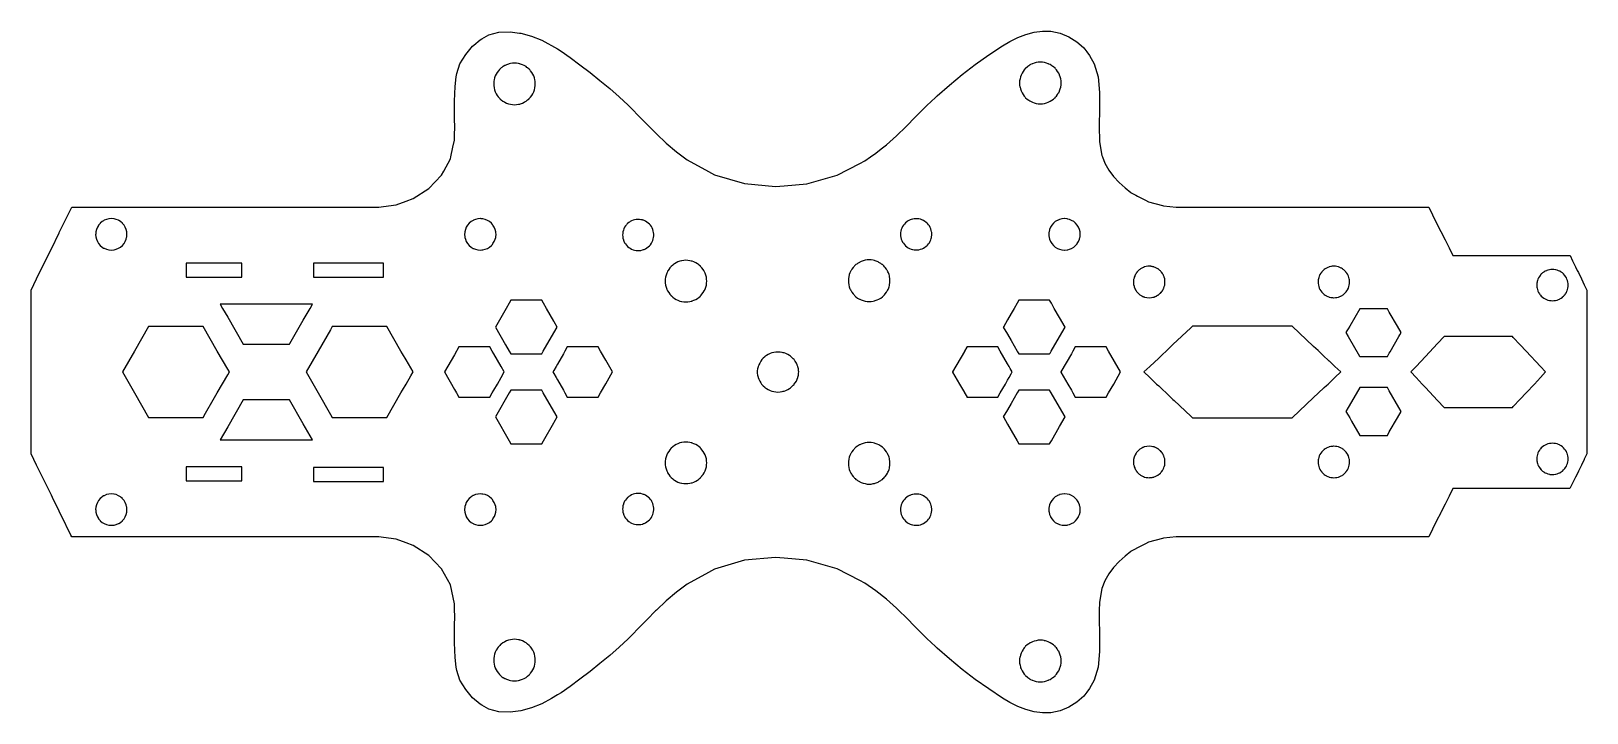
# Model space of a CAD drawing. Header units: millimetres. Extents: x 1 to 170, y 1 to 75.
import ezdxf

# ---------------------------------------------------------------- set-up
doc = ezdxf.new("R2010")
doc.units = ezdxf.units.MM
doc.layers.add('Layer_1', color=7, linetype='Continuous')

msp = doc.modelspace()

# ---------------------------------------------------------------- linework, layer by layer
at = {"layer": 'Layer_1'}
for points in [[(168.08, 25.13), (166.94, 25.13), (164.89, 25.13), (164.64, 25.13), (156.7, 25.13), (155.41, 25.13), (155.41, 25.13), (154.99, 24.31), (154.55, 23.43), (154.39, 23.12), (154.12, 22.59), (154.09, 22.53), (154.08, 22.5), (153.64, 21.63), (153.2, 20.75), (152.78, 19.92), (152.78, 19.92), (148.51, 19.92), (140.31, 19.92), (132.12, 19.92), (125.43, 19.92), (125.43, 19.9), (124.06, 19.75), (123.93, 19.72), (122.42, 19.31), (122.1, 19.15), (121.81, 19), (121.53, 18.85), (121.24, 18.7), (120.92, 18.53), (120.55, 18.35), (120.54, 18.34), (120.53, 18.33), (120.52, 18.32), (119.89, 17.8), (119.25, 17.22), (118.65, 16.59), (118.13, 15.9), (117.69, 15.15), (117.36, 14.31), (117.11, 12.82), (117.09, 11.88), (117.07, 11.1), (117.11, 9.29), (117.12, 7.48), (116.96, 5.81), (116.53, 4.38), (116.04, 3.47), (115.74, 3.08), (115.42, 2.67), (114.67, 2), (113.81, 1.46), (112.87, 1.08), (111.86, 0.86), (110.94, 0.85), (110.03, 0.97), (109.13, 1.21), (108.26, 1.55), (107.55, 1.91), (107.42, 1.97), (106.62, 2.45), (105.12, 3.43), (103.66, 4.46), (102.24, 5.55), (100.86, 6.68), (99.52, 7.86), (99.35, 8.02), (98.41, 8.91), (98.22, 9.09), (97.2, 10.13), (96.17, 11.16), (95.42, 11.88), (95.12, 12.17), (94.03, 13.14), (92.9, 14.05), (91.71, 14.89), (91.16, 15.17), (88.69, 16.44), (85.43, 17.37), (82.97, 17.6), (82.04, 17.68), (78.66, 17.36), (75.42, 16.4), (74.78, 16.05), (72.45, 14.79), (71.28, 13.92), (70.19, 12.97), (69.13, 11.97), (69.04, 11.88), (68.11, 10.94), (67.09, 9.9), (66.59, 9.39), (66.07, 8.87), (65.09, 7.95), (64.07, 7.06), (63.01, 6.19), (61.93, 5.34), (60.84, 4.51), (59.77, 3.71), (58.79, 3.02), (58.39, 2.78), (57.76, 2.39), (56.7, 1.84), (55.59, 1.4), (54.45, 1.08), (53.28, 0.92), (52.05, 0.96), (50.96, 1.26), (50.2, 1.68), (50.02, 1.78), (49.19, 2.49), (48.46, 3.37), (47.83, 4.38), (47.49, 5.43), (47.44, 5.8), (47.31, 6.84), (47.26, 8.44), (47.26, 10.06), (47.27, 11.52), (47.26, 11.78), (47.26, 11.88), (47.24, 12.64), (46.82, 14.69), (45.85, 16.44), (44.47, 17.88), (42.79, 18.95), (42.01, 19.24), (40.94, 19.64), (39.55, 19.83), (39.06, 19.9), (33.93, 19.89), (33.82, 19.89), (31.99, 19.89), (28.28, 19.89), (24.21, 19.9), (22.37, 19.9), (17.43, 19.9), (16.48, 19.9), (10.86, 19.9), (5.79, 19.9), (5.78, 19.9), (5.7, 20.07), (5.19, 21.13), (5.15, 21.21), (4.42, 22.69), (3.7, 24.16), (3.58, 24.41), (2.74, 26.13), (2.52, 26.57), (1.98, 27.68), (1.69, 28.26), (1.39, 28.9), (1.39, 37.84), (1.39, 44.64), (1.39, 46.6), (1.98, 47.82), (2.74, 49.37), (3.58, 51.08), (4.42, 52.8), (4.44, 52.84), (5.19, 54.36), (5.79, 55.6), (9.24, 55.6), (10.86, 55.6), (11.29, 55.6), (11.53, 55.6), (13.34, 55.6), (16.48, 55.6), (17.43, 55.6), (22.37, 55.6), (24.21, 55.6), (28.28, 55.6), (31.99, 55.6), (33.82, 55.61), (33.93, 55.61), (39.06, 55.6), (39.55, 55.67), (40.94, 55.86), (42.01, 56.26), (42.79, 56.54), (44.47, 57.62), (45.85, 59.05), (46.11, 59.51), (46.82, 60.81), (46.86, 61.03), (47.08, 62.08), (47.24, 62.86), (47.26, 63.72), (47.27, 63.98), (47.26, 65.44), (47.26, 67.06), (47.31, 68.66), (47.44, 69.7), (47.49, 70.07), (47.83, 71.12), (48.46, 72.13), (49.19, 73.01), (49.34, 73.14), (50.02, 73.72), (50.2, 73.82), (50.96, 74.24), (52.05, 74.54), (53.28, 74.58), (54.3, 74.44), (54.45, 74.42), (55.59, 74.1), (56.7, 73.66), (57.37, 73.32), (57.76, 73.11), (58.39, 72.72), (58.79, 72.48), (59.77, 71.79), (60.84, 70.99), (61.93, 70.16), (63.01, 69.31), (64.07, 68.44), (65.09, 67.55), (66.07, 66.63), (66.59, 66.11), (67.09, 65.6), (68.11, 64.56), (69.13, 63.53), (70.19, 62.53), (71.28, 61.58), (72.02, 61.03), (72.45, 60.71), (74.78, 59.45), (75.42, 59.1), (78.66, 58.14), (82.04, 57.82), (82.97, 57.9), (85.43, 58.13), (88.69, 59.06), (91.16, 60.33), (91.71, 60.61), (92.31, 61.03), (92.9, 61.45), (93.47, 61.91), (94.03, 62.36), (95.12, 63.33), (96.17, 64.34), (97.2, 65.37), (98.22, 66.41), (98.41, 66.59), (99.35, 67.48), (99.52, 67.64), (100.86, 68.82), (102.24, 69.95), (103.66, 71.03), (105.12, 72.07), (106.62, 73.05), (107.42, 73.53), (107.55, 73.59), (108.26, 73.95), (109.13, 74.29), (110.03, 74.53), (110.94, 74.65), (111.64, 74.64), (111.86, 74.64), (112.87, 74.42), (113.81, 74.04), (114.67, 73.5), (114.88, 73.32), (115.42, 72.83), (115.74, 72.42), (116.04, 72.03), (116.53, 71.12), (116.96, 69.69), (117.12, 68.01), (117.11, 66.21), (117.07, 64.4), (117.11, 62.68), (117.36, 61.19), (117.43, 61.03), (117.69, 60.35), (118.13, 59.6), (118.65, 58.91), (119.25, 58.28), (119.89, 57.7), (120.52, 57.18), (120.53, 57.17), (120.54, 57.16), (120.55, 57.15), (120.92, 56.96), (121.06, 56.89), (121.24, 56.8), (121.53, 56.64), (121.81, 56.5), (122.1, 56.35), (122.42, 56.18), (123.93, 55.78), (124.06, 55.74), (125.43, 55.6), (125.43, 55.58), (132.12, 55.58), (140.31, 55.58), (148.51, 55.58), (152.77, 55.58), (152.78, 55.58), (152.78, 55.58), (153.2, 54.75), (153.64, 53.87), (154.09, 52.97), (154.55, 52.07), (154.99, 51.19), (155.41, 50.36), (155.41, 50.36), (155.41, 50.36), (156.7, 50.36), (160.79, 50.36), (164.89, 50.36), (168.08, 50.36), (168.09, 50.35), (168.37, 49.78), (168.68, 49.14), (168.87, 48.74), (168.99, 48.51), (169.32, 47.83), (169.63, 47.2), (169.92, 46.61), (169.92, 46.6), (169.92, 44.64), (169.92, 42.51), (169.92, 37.86), (169.92, 37.84), (169.92, 36.45), (169.92, 32.36), (169.92, 28.9), (169.92, 28.89), (169.63, 28.3), (169.61, 28.26), (169.32, 27.67), (169, 27.01), (168.99, 26.99), (168.68, 26.35), (168.61, 26.21), (168.37, 25.72)], [(52.58, 67.02), (52.69, 66.96), (52.69, 66.95), (52.89, 66.86), (53.09, 66.79), (53.31, 66.73), (53.53, 66.7), (53.75, 66.69), (53.97, 66.7), (54.17, 66.73), (54.18, 66.73), (54.3, 66.76), (54.31, 66.76), (54.4, 66.79), (54.61, 66.86), (54.81, 66.96), (54.91, 67.02), (55, 67.07), (55.13, 67.17), (55.17, 67.2), (55.32, 67.34), (55.34, 67.35), (55.34, 67.35), (55.4, 67.42), (55.44, 67.47), (55.49, 67.51), (55.49, 67.51), (55.49, 67.52), (55.62, 67.69), (55.73, 67.88), (55.83, 68.08), (55.87, 68.2), (55.9, 68.29), (55.95, 68.5), (55.96, 68.54), (55.98, 68.72), (56, 68.94), (55.99, 69.07), (55.98, 69.16), (55.98, 69.16), (55.98, 69.22), (55.95, 69.38), (55.9, 69.59), (55.83, 69.8), (55.73, 70), (55.62, 70.19), (55.49, 70.37), (55.49, 70.37), (55.49, 70.37), (55.44, 70.41), (55.4, 70.46), (55.34, 70.53), (55.32, 70.55), (55.17, 70.68), (55.1, 70.73), (55, 70.81), (54.81, 70.93), (54.61, 71.02), (54.41, 71.09), (54.4, 71.09), (54.31, 71.12), (54.3, 71.12), (54.18, 71.15), (53.97, 71.18), (53.75, 71.19), (53.53, 71.18), (53.31, 71.15), (53.18, 71.12), (53.09, 71.09), (53.09, 71.09), (52.89, 71.02), (52.74, 70.95), (52.69, 70.93), (52.51, 70.82), (52.51, 70.82), (52.5, 70.81), (52.39, 70.73), (52.32, 70.68), (52.25, 70.62), (52.16, 70.54), (52.16, 70.54), (52.15, 70.53), (52.11, 70.49), (52.01, 70.37), (51.87, 70.19), (51.76, 70), (51.67, 69.8), (51.59, 69.59), (51.54, 69.38), (51.52, 69.22), (51.51, 69.17), (51.51, 69.16), (51.5, 69.07), (51.5, 68.94), (51.51, 68.72), (51.53, 68.54), (51.54, 68.5), (51.54, 68.5), (51.59, 68.29), (51.67, 68.08), (51.76, 67.88), (51.87, 67.69), (51.99, 67.53), (52.01, 67.51), (52.11, 67.4), (52.15, 67.35), (52.16, 67.34), (52.25, 67.26), (52.32, 67.2), (52.5, 67.07)], [(112.79, 68.17), (112.79, 68.18), (112.87, 68.39), (112.92, 68.59), (112.92, 68.6), (112.92, 68.6), (112.92, 68.64), (112.95, 68.82), (112.96, 69.04), (112.95, 69.22), (112.95, 69.26), (112.92, 69.48), (112.87, 69.69), (112.79, 69.9), (112.79, 69.9), (112.79, 69.91), (112.7, 70.1), (112.58, 70.29), (112.46, 70.46), (112.46, 70.46), (112.45, 70.47), (112.37, 70.56), (112.3, 70.63), (112.14, 70.78), (112.07, 70.84), (111.96, 70.91), (111.77, 71.03), (111.64, 71.09), (111.6, 71.11), (111.58, 71.12), (111.57, 71.12), (111.38, 71.19), (111.38, 71.19), (111.37, 71.19), (111.27, 71.22), (111.15, 71.25), (110.93, 71.28), (110.71, 71.29), (110.49, 71.28), (110.27, 71.25), (110.06, 71.19), (109.85, 71.12), (109.84, 71.12), (109.65, 71.03), (109.6, 71), (109.59, 70.99), (109.46, 70.91), (109.36, 70.84), (109.28, 70.78), (109.28, 70.77), (109.28, 70.77), (109.13, 70.64), (109.12, 70.63), (109.12, 70.63), (109.08, 70.59), (108.97, 70.47), (108.84, 70.29), (108.73, 70.1), (108.73, 70.1), (108.69, 70.03), (108.63, 69.9), (108.56, 69.69), (108.51, 69.48), (108.47, 69.26), (108.47, 69.22), (108.46, 69.04), (108.47, 68.82), (108.5, 68.64), (108.51, 68.6), (108.56, 68.39), (108.63, 68.18), (108.69, 68.06), (108.73, 67.98), (108.84, 67.79), (108.97, 67.61), (109.08, 67.5), (109.12, 67.45), (109.28, 67.3), (109.46, 67.17), (109.59, 67.09), (109.65, 67.06), (109.65, 67.06), (109.73, 67.02), (109.85, 66.96), (110.06, 66.89), (110.27, 66.83), (110.49, 66.8), (110.71, 66.79), (110.93, 66.8), (111.11, 66.83), (111.12, 66.83), (111.15, 66.83), (111.27, 66.87), (111.37, 66.89), (111.57, 66.96), (111.64, 67), (111.77, 67.06), (111.96, 67.17), (111.96, 67.17), (112.14, 67.3), (112.29, 67.44), (112.3, 67.44), (112.3, 67.45), (112.37, 67.53), (112.45, 67.61), (112.58, 67.79), (112.66, 67.92), (112.7, 67.98)], [(11.77, 52.68), (11.76, 52.84), (11.75, 52.92), (11.69, 53.17), (11.59, 53.42), (11.45, 53.65), (11.29, 53.84), (11.28, 53.85), (11.09, 54.01), (11.07, 54.03), (11.07, 54.03), (10.9, 54.14), (10.85, 54.17), (10.6, 54.27), (10.39, 54.32), (10.34, 54.33), (10.07, 54.35), (9.81, 54.33), (9.55, 54.27), (9.3, 54.17), (9.24, 54.13), (9.07, 54.03), (8.88, 53.86), (8.87, 53.85), (8.85, 53.82), (8.7, 53.65), (8.67, 53.6), (8.56, 53.42), (8.46, 53.17), (8.4, 52.92), (8.39, 52.84), (8.38, 52.68), (8.37, 52.65), (8.37, 52.65), (8.4, 52.38), (8.46, 52.13), (8.56, 51.88), (8.7, 51.65), (8.87, 51.45), (9.07, 51.27), (9.24, 51.17), (9.3, 51.14), (9.55, 51.03), (9.81, 50.97), (10.07, 50.95), (10.34, 50.97), (10.34, 50.97), (10.39, 50.98), (10.6, 51.03), (10.85, 51.14), (11.07, 51.27), (11.28, 51.45), (11.29, 51.46), (11.45, 51.65), (11.59, 51.88), (11.69, 52.13), (11.73, 52.3), (11.75, 52.38), (11.77, 52.65)], [(48.35, 52.68), (48.34, 52.65), (48.36, 52.38), (48.38, 52.3), (48.43, 52.12), (48.53, 51.87), (48.67, 51.65), (48.84, 51.44), (49.04, 51.27), (49.18, 51.19), (49.27, 51.13), (49.27, 51.13), (49.3, 51.12), (49.52, 51.03), (49.77, 50.97), (49.77, 50.97), (49.78, 50.97), (49.81, 50.97), (50.04, 50.95), (50.2, 50.96), (50.31, 50.97), (50.57, 51.03), (50.82, 51.13), (51.04, 51.27), (51.25, 51.44), (51.35, 51.56), (51.42, 51.65), (51.56, 51.87), (51.66, 52.12), (51.71, 52.3), (51.73, 52.38), (51.75, 52.65), (51.73, 52.84), (51.73, 52.91), (51.66, 53.17), (51.56, 53.42), (51.42, 53.64), (51.42, 53.65), (51.35, 53.73), (51.25, 53.85), (51.04, 54.03), (50.82, 54.16), (50.57, 54.27), (50.31, 54.33), (50.2, 54.34), (50.14, 54.34), (50.06, 54.35), (50.04, 54.35), (49.81, 54.33), (49.78, 54.33), (49.52, 54.27), (49.3, 54.18), (49.27, 54.16), (49.27, 54.16), (49.04, 54.03), (48.84, 53.85), (48.67, 53.65), (48.53, 53.42), (48.43, 53.17), (48.36, 52.91), (48.36, 52.84)], [(66.19, 51.2), (66.28, 51.14), (66.43, 51.05), (66.59, 50.99), (66.6, 50.99), (66.76, 50.94), (66.93, 50.91), (67.11, 50.9), (67.28, 50.9), (67.45, 50.92), (67.61, 50.96), (67.62, 50.96), (67.73, 51), (67.79, 51.02), (67.79, 51.02), (67.94, 51.09), (68.09, 51.18), (68.23, 51.29), (68.24, 51.29), (68.36, 51.41), (68.47, 51.53), (68.58, 51.68), (68.63, 51.78), (68.66, 51.83), (68.73, 51.99), (68.78, 52.15), (68.81, 52.3), (68.82, 52.32), (68.84, 52.5), (68.84, 52.67), (68.83, 52.68), (68.82, 52.84), (68.82, 52.84), (68.78, 53.01), (68.73, 53.18), (68.66, 53.34), (68.63, 53.38), (68.58, 53.49), (68.47, 53.63), (68.36, 53.76), (68.24, 53.87), (68.23, 53.88), (68.09, 53.98), (67.94, 54.07), (67.79, 54.15), (67.73, 54.17), (67.62, 54.2), (67.61, 54.21), (67.45, 54.24), (67.28, 54.27), (67.11, 54.27), (66.93, 54.26), (66.76, 54.23), (66.6, 54.18), (66.59, 54.17), (66.43, 54.11), (66.29, 54.04), (66.29, 54.04), (66.28, 54.03), (66.19, 53.97), (66.14, 53.93), (66, 53.82), (65.93, 53.75), (65.88, 53.7), (65.77, 53.56), (65.68, 53.42), (65.68, 53.42), (65.6, 53.26), (65.54, 53.1), (65.5, 52.93), (65.48, 52.84), (65.47, 52.76), (65.46, 52.59), (65.46, 52.58), (65.47, 52.43), (65.47, 52.43), (65.47, 52.41), (65.49, 52.3), (65.5, 52.24), (65.54, 52.07), (65.56, 52.02), (65.6, 51.91), (65.68, 51.75), (65.68, 51.75), (65.77, 51.61), (65.88, 51.47), (66, 51.35), (66.12, 51.24), (66.13, 51.24), (66.14, 51.23), (66.14, 51.23)], [(98.89, 52.22), (98.89, 52.22), (98.9, 52.22), (98.91, 52.3), (98.93, 52.39), (98.95, 52.57), (98.95, 52.74), (98.94, 52.84), (98.93, 52.91), (98.9, 53.08), (98.84, 53.25), (98.77, 53.41), (98.69, 53.56), (98.59, 53.7), (98.47, 53.83), (98.45, 53.85), (98.34, 53.95), (98.33, 53.96), (98.26, 54.01), (98.21, 54.06), (98.07, 54.14), (98.06, 54.15), (97.94, 54.2), (97.9, 54.22), (97.89, 54.22), (97.73, 54.28), (97.56, 54.32), (97.39, 54.34), (97.31, 54.34), (97.22, 54.34), (97.05, 54.33), (96.91, 54.31), (96.88, 54.3), (96.71, 54.25), (96.6, 54.21), (96.55, 54.18), (96.4, 54.11), (96.39, 54.1), (96.28, 54.03), (96.25, 54.01), (96.12, 53.89), (95.99, 53.77), (95.89, 53.64), (95.89, 53.63), (95.79, 53.49), (95.71, 53.33), (95.65, 53.17), (95.61, 53), (95.58, 52.84), (95.58, 52.83), (95.58, 52.68), (95.57, 52.65), (95.58, 52.48), (95.61, 52.31), (95.61, 52.3), (95.65, 52.14), (95.71, 51.98), (95.79, 51.82), (95.89, 51.68), (95.99, 51.54), (96.12, 51.41), (96.25, 51.31), (96.28, 51.28), (96.39, 51.21), (96.4, 51.2), (96.55, 51.13), (96.71, 51.06), (96.88, 51.01), (96.91, 51), (97.05, 50.98), (97.22, 50.97), (97.31, 50.97), (97.39, 50.97), (97.56, 50.99), (97.73, 51.03), (97.9, 51.09), (98.06, 51.16), (98.21, 51.25), (98.33, 51.35), (98.34, 51.36), (98.45, 51.46), (98.47, 51.48), (98.47, 51.48), (98.59, 51.61), (98.69, 51.75), (98.77, 51.9), (98.84, 52.05), (98.84, 52.06)], [(112.79, 51.03), (112.8, 51.03), (113.04, 50.97), (113.04, 50.97), (113.06, 50.97), (113.3, 50.95), (113.33, 50.95), (113.6, 50.97), (113.69, 50.99), (113.86, 51.03), (114.1, 51.13), (114.33, 51.27), (114.53, 51.44), (114.7, 51.63), (114.71, 51.65), (114.84, 51.86), (114.85, 51.87), (114.95, 52.12), (114.99, 52.3), (115.01, 52.38), (115.03, 52.65), (115.02, 52.84), (115.01, 52.91), (114.95, 53.17), (114.85, 53.42), (114.85, 53.42), (114.84, 53.44), (114.71, 53.65), (114.53, 53.85), (114.33, 54.03), (114.1, 54.16), (113.86, 54.27), (113.69, 54.31), (113.6, 54.33), (113.33, 54.35), (113.3, 54.35), (113.06, 54.33), (113.04, 54.32), (112.8, 54.27), (112.79, 54.26), (112.56, 54.16), (112.53, 54.15), (112.33, 54.03), (112.13, 53.85), (111.95, 53.65), (111.81, 53.42), (111.71, 53.17), (111.65, 52.91), (111.64, 52.84), (111.64, 52.82), (111.63, 52.68), (111.63, 52.65), (111.64, 52.47), (111.65, 52.38), (111.67, 52.3), (111.71, 52.12), (111.81, 51.87), (111.95, 51.65), (112.13, 51.44), (112.33, 51.27), (112.56, 51.13), (112.67, 51.09)], [(18.19, 49.54), (18.19, 48.08), (18.19, 48.01), (24.21, 48.01), (24.21, 48.08), (24.21, 49.54)], [(39.55, 49.54), (33.82, 49.54), (31.99, 49.54), (31.99, 48.01), (33.82, 48.01), (39.55, 48.01)], [(72.98, 45.43), (72.98, 45.43), (72.98, 45.44), (73.18, 45.51), (73.38, 45.6), (73.57, 45.72), (73.75, 45.85), (73.75, 45.85), (73.88, 45.96), (73.91, 45.99), (73.91, 45.99), (73.98, 46.07), (74.06, 46.16), (74.06, 46.16), (74.06, 46.16), (74.19, 46.34), (74.31, 46.53), (74.31, 46.54), (74.39, 46.69), (74.4, 46.73), (74.48, 46.93), (74.53, 47.15), (74.53, 47.15), (74.54, 47.19), (74.56, 47.37), (74.57, 47.59), (74.56, 47.81), (74.53, 48.03), (74.48, 48.24), (74.4, 48.45), (74.31, 48.65), (74.25, 48.74), (74.19, 48.84), (74.06, 49.01), (74.06, 49.01), (73.98, 49.1), (73.91, 49.18), (73.88, 49.21), (73.75, 49.33), (73.75, 49.33), (73.68, 49.38), (73.57, 49.46), (73.38, 49.57), (73.18, 49.67), (72.99, 49.74), (72.98, 49.74), (72.88, 49.76), (72.76, 49.79), (72.73, 49.8), (72.54, 49.83), (72.32, 49.84), (72.1, 49.83), (71.88, 49.79), (71.83, 49.78), (71.67, 49.74), (71.46, 49.67), (71.26, 49.57), (71.07, 49.46), (70.97, 49.38), (70.9, 49.33), (70.73, 49.18), (70.69, 49.13), (70.68, 49.12), (70.58, 49.01), (70.45, 48.84), (70.39, 48.74), (70.34, 48.65), (70.31, 48.59), (70.24, 48.45), (70.17, 48.24), (70.12, 48.03), (70.08, 47.81), (70.07, 47.59), (70.08, 47.37), (70.11, 47.19), (70.12, 47.15), (70.17, 46.93), (70.24, 46.73), (70.26, 46.69), (70.33, 46.54), (70.34, 46.53), (70.45, 46.34), (70.58, 46.16), (70.68, 46.05), (70.69, 46.04), (70.73, 45.99), (70.74, 45.99), (70.9, 45.85), (71.07, 45.72), (71.26, 45.6), (71.46, 45.51), (71.67, 45.43), (71.83, 45.39), (71.88, 45.38), (72.1, 45.35), (72.32, 45.34), (72.54, 45.35), (72.73, 45.37), (72.75, 45.38), (72.76, 45.38), (72.88, 45.41)], [(92.73, 45.46), (92.82, 45.48), (93.03, 45.56), (93.21, 45.64), (93.23, 45.65), (93.42, 45.76), (93.6, 45.89), (93.76, 46.04), (93.76, 46.04), (93.76, 46.04), (93.83, 46.12), (93.91, 46.21), (94.04, 46.38), (94.13, 46.54), (94.15, 46.58), (94.21, 46.69), (94.25, 46.77), (94.32, 46.98), (94.36, 47.12), (94.37, 47.19), (94.38, 47.2), (94.38, 47.2), (94.38, 47.24), (94.41, 47.41), (94.42, 47.64), (94.41, 47.86), (94.38, 48.07), (94.36, 48.15), (94.32, 48.29), (94.25, 48.5), (94.2, 48.59), (94.15, 48.7), (94.15, 48.7), (94.13, 48.74), (94.04, 48.89), (93.91, 49.06), (93.91, 49.06), (93.83, 49.15), (93.76, 49.23), (93.6, 49.38), (93.59, 49.38), (93.52, 49.43), (93.42, 49.51), (93.23, 49.62), (93.21, 49.63), (93.03, 49.71), (92.82, 49.79), (92.82, 49.79), (92.82, 49.79), (92.73, 49.81), (92.61, 49.84), (92.39, 49.88), (92.39, 49.88), (92.31, 49.88), (92.17, 49.89), (91.95, 49.88), (91.73, 49.84), (91.51, 49.79), (91.31, 49.71), (91.16, 49.64), (91.11, 49.62), (90.92, 49.51), (90.82, 49.43), (90.74, 49.38), (90.58, 49.23), (90.53, 49.18), (90.43, 49.06), (90.3, 48.89), (90.3, 48.89), (90.26, 48.82), (90.21, 48.74), (90.18, 48.7), (90.09, 48.5), (90.02, 48.29), (89.96, 48.07), (89.93, 47.86), (89.92, 47.64), (89.93, 47.41), (89.96, 47.24), (89.96, 47.2), (90.02, 46.98), (90.09, 46.77), (90.13, 46.69), (90.18, 46.58), (90.21, 46.54), (90.3, 46.38), (90.3, 46.38), (90.43, 46.21), (90.53, 46.09), (90.58, 46.04), (90.58, 46.04), (90.74, 45.89), (90.92, 45.76), (91.11, 45.65), (91.16, 45.63), (91.31, 45.56), (91.51, 45.48), (91.73, 45.43), (91.95, 45.4), (92.15, 45.39), (92.17, 45.39), (92.31, 45.39), (92.39, 45.4), (92.4, 45.4), (92.6, 45.43), (92.6, 45.43), (92.61, 45.43)], [(124.15, 47.93), (124.14, 47.98), (124.14, 47.99), (124.14, 47.99), (124.12, 48.04), (124.08, 48.14), (124.05, 48.2), (124.05, 48.21), (124.01, 48.29), (123.98, 48.34), (123.93, 48.43), (123.93, 48.43), (123.93, 48.44), (123.92, 48.44), (123.84, 48.56), (123.83, 48.57), (123.81, 48.59), (123.77, 48.63), (123.71, 48.69), (123.66, 48.74), (123.59, 48.81), (123.54, 48.84), (123.46, 48.91), (123.44, 48.92), (123.43, 48.92), (123.36, 48.97), (123.31, 48.99), (123.23, 49.03), (123.16, 49.06), (123.03, 49.11), (123, 49.12), (122.95, 49.13), (122.91, 49.14), (122.84, 49.16), (122.69, 49.18), (122.68, 49.19), (122.67, 49.19), (122.57, 49.19), (122.51, 49.19), (122.5, 49.19), (122.34, 49.19), (122.18, 49.16), (122.17, 49.16), (122.03, 49.12), (122.02, 49.12), (122.02, 49.12), (122, 49.12), (121.88, 49.07), (121.86, 49.06), (121.71, 48.99), (121.7, 48.99), (121.56, 48.91), (121.5, 48.86), (121.49, 48.85), (121.48, 48.85), (121.43, 48.81), (121.37, 48.75), (121.36, 48.74), (121.31, 48.7), (121.31, 48.69), (121.3, 48.69), (121.28, 48.67), (121.21, 48.59), (121.19, 48.57), (121.16, 48.52), (121.14, 48.51), (121.12, 48.48), (121.11, 48.47), (121.1, 48.45), (121.09, 48.44), (121.04, 48.35), (121.01, 48.3), (120.98, 48.26), (120.98, 48.25), (120.98, 48.25), (120.97, 48.23), (120.97, 48.23), (120.97, 48.22), (120.96, 48.21), (120.96, 48.2), (120.95, 48.16), (120.94, 48.14), (120.93, 48.13), (120.93, 48.12), (120.89, 48.03), (120.88, 48.01), (120.88, 48), (120.86, 47.91), (120.82, 47.75), (120.8, 47.48), (120.82, 47.22), (120.86, 47.05), (120.88, 46.96), (120.98, 46.72), (120.98, 46.71), (120.98, 46.71), (121, 46.69), (121.09, 46.54), (121.12, 46.48), (121.3, 46.28), (121.49, 46.12), (121.5, 46.11), (121.69, 45.99), (121.72, 45.97), (121.74, 45.96), (121.75, 45.96), (121.79, 45.94), (121.85, 45.92), (121.88, 45.9), (121.91, 45.89), (121.96, 45.87), (121.98, 45.86), (122.24, 45.8), (122.5, 45.78), (122.77, 45.8), (122.91, 45.84), (123.03, 45.86), (123.03, 45.86), (123.05, 45.87), (123.12, 45.9), (123.13, 45.9), (123.16, 45.92), (123.2, 45.93), (123.27, 45.97), (123.28, 45.97), (123.29, 45.97), (123.31, 45.99), (123.31, 45.99), (123.42, 46.05), (123.46, 46.07), (123.47, 46.09), (123.5, 46.11), (123.54, 46.13), (123.54, 46.14), (123.54, 46.14), (123.59, 46.17), (123.7, 46.28), (123.71, 46.29), (123.71, 46.29), (123.8, 46.38), (123.83, 46.41), (123.88, 46.49), (123.92, 46.54), (123.93, 46.54), (123.93, 46.55), (124, 46.68), (124.01, 46.69), (124.01, 46.69), (124.05, 46.78), (124.08, 46.84), (124.14, 47), (124.14, 47.01), (124.18, 47.16), (124.2, 47.27), (124.2, 47.32), (124.21, 47.49), (124.21, 47.56), (124.21, 47.59), (124.2, 47.66), (124.19, 47.72), (124.18, 47.82), (124.18, 47.83)], [(141.85, 45.92), (141.85, 45.92), (141.85, 45.92), (141.97, 45.88), (142.01, 45.86), (142.17, 45.82), (142.34, 45.8), (142.36, 45.8), (142.48, 45.79), (142.51, 45.79), (142.67, 45.8), (142.84, 45.82), (143, 45.86), (143.16, 45.92), (143.26, 45.97), (143.31, 45.99), (143.32, 46), (143.39, 46.04), (143.45, 46.07), (143.51, 46.12), (143.56, 46.15), (143.59, 46.18), (143.71, 46.29), (143.82, 46.41), (143.83, 46.42), (143.92, 46.54), (143.92, 46.54), (144.01, 46.69), (144.01, 46.69), (144.01, 46.69), (144.02, 46.71), (144.08, 46.84), (144.14, 47), (144.18, 47.16), (144.2, 47.32), (144.21, 47.49), (144.21, 47.56), (144.2, 47.66), (144.19, 47.72), (144.18, 47.82), (144.14, 47.98), (144.08, 48.14), (144.05, 48.2), (144.02, 48.28), (144.02, 48.28), (144.01, 48.29), (144.01, 48.3), (143.92, 48.44), (143.82, 48.57), (143.81, 48.59), (143.71, 48.69), (143.66, 48.74), (143.59, 48.81), (143.51, 48.86), (143.45, 48.91), (143.45, 48.91), (143.33, 48.98), (143.31, 48.99), (143.16, 49.06), (143.01, 49.12), (143, 49.12), (143, 49.12), (142.99, 49.12), (142.84, 49.16), (142.67, 49.19), (142.51, 49.19), (142.36, 49.19), (142.34, 49.19), (142.23, 49.17), (142.17, 49.16), (142.03, 49.13), (142.01, 49.12), (141.97, 49.1), (141.85, 49.06), (141.77, 49.02), (141.7, 48.99), (141.56, 48.91), (141.56, 48.91), (141.46, 48.83), (141.43, 48.81), (141.35, 48.74), (141.34, 48.73), (141.3, 48.69), (141.2, 48.59), (141.19, 48.57), (141.09, 48.44), (141, 48.29), (140.96, 48.2), (140.93, 48.14), (140.93, 48.14), (140.88, 47.98), (140.87, 47.95), (140.84, 47.82), (140.82, 47.72), (140.81, 47.66), (140.8, 47.49), (140.81, 47.34), (140.81, 47.32), (140.83, 47.18), (140.84, 47.16), (140.88, 47), (140.93, 46.84), (141, 46.69), (141, 46.69), (141.09, 46.55), (141.09, 46.54), (141.1, 46.54), (141.19, 46.41), (141.3, 46.29), (141.34, 46.25), (141.42, 46.18), (141.42, 46.18), (141.43, 46.18), (141.46, 46.15), (141.46, 46.15), (141.56, 46.07), (141.7, 45.99), (141.7, 45.99), (141.71, 45.99), (141.75, 45.97)], [(166.04, 45.48), (166.19, 45.47), (166.35, 45.48), (166.52, 45.5), (166.68, 45.54), (166.84, 45.6), (166.94, 45.64), (166.99, 45.67), (167.13, 45.75), (167.27, 45.85), (167.29, 45.88), (167.39, 45.96), (167.5, 46.08), (167.5, 46.09), (167.55, 46.15), (167.6, 46.22), (167.69, 46.36), (167.76, 46.51), (167.76, 46.51), (167.77, 46.54), (167.82, 46.67), (167.82, 46.69), (167.86, 46.83), (167.88, 46.99), (167.89, 47.16), (167.88, 47.32), (167.86, 47.49), (167.82, 47.65), (167.79, 47.72), (167.76, 47.81), (167.69, 47.96), (167.6, 48.09), (167.6, 48.1), (167.53, 48.2), (167.5, 48.23), (167.39, 48.36), (167.27, 48.47), (167.13, 48.57), (167.1, 48.59), (166.99, 48.65), (166.94, 48.67), (166.84, 48.72), (166.78, 48.74), (166.68, 48.78), (166.55, 48.81), (166.52, 48.82), (166.52, 48.82), (166.51, 48.82), (166.35, 48.84), (166.19, 48.85), (166.04, 48.84), (166.02, 48.84), (165.86, 48.82), (165.69, 48.78), (165.59, 48.74), (165.53, 48.72), (165.38, 48.65), (165.28, 48.59), (165.24, 48.57), (165.11, 48.47), (165.01, 48.38), (164.98, 48.36), (164.89, 48.25), (164.87, 48.23), (164.85, 48.2), (164.77, 48.1), (164.69, 47.96), (164.61, 47.81), (164.56, 47.65), (164.54, 47.56), (164.52, 47.49), (164.52, 47.48), (164.5, 47.36), (164.49, 47.32), (164.49, 47.32), (164.48, 47.16), (164.49, 46.99), (164.49, 46.99), (164.49, 46.99), (164.5, 46.95), (164.52, 46.83), (164.52, 46.82), (164.55, 46.69), (164.55, 46.69), (164.56, 46.67), (164.6, 46.54), (164.61, 46.51), (164.69, 46.36), (164.77, 46.23), (164.77, 46.22), (164.77, 46.22), (164.82, 46.15), (164.87, 46.09), (164.89, 46.06), (164.98, 45.96), (165.11, 45.85), (165.24, 45.75), (165.38, 45.67), (165.53, 45.6), (165.69, 45.54), (165.86, 45.5), (166.01, 45.48), (166.02, 45.48)], [(58, 41.98), (58.37, 42.61), (58.04, 43.19), (58, 43.25), (57.2, 44.64), (56.88, 45.19), (56.7, 45.51), (54.3, 45.51), (53.35, 45.51), (53.16, 45.19), (52.85, 44.64), (51.68, 42.61), (52.79, 40.68), (53.18, 40.01), (53.35, 39.71), (53.77, 39.71), (54.3, 39.71), (56.69, 39.71), (56.69, 39.71), (56.7, 39.71), (56.73, 39.78), (56.87, 40.01)], [(112.79, 43.66), (112.22, 44.64), (111.91, 45.19), (111.72, 45.51), (111.64, 45.51), (111.02, 45.51), (108.38, 45.51), (108.19, 45.19), (107.88, 44.64), (107.55, 44.07), (107.15, 43.39), (106.71, 42.61), (106.7, 42.61), (106.7, 42.61), (107.15, 41.83), (107.55, 41.15), (108.21, 40.01), (108.25, 39.94), (108.38, 39.71), (111.72, 39.71), (111.76, 39.78), (111.89, 40.01), (112.79, 41.56), (113.4, 42.61), (113.39, 42.61)], [(30.87, 43.36), (31.61, 44.64), (31.87, 45.09), (31.86, 45.1), (24.21, 45.1), (21.87, 45.1), (21.86, 45.09), (22.12, 44.64), (22.68, 43.69), (24.36, 40.76), (24.49, 40.76), (24.72, 40.76), (24.73, 40.76), (25.63, 40.76), (25.89, 40.76), (25.89, 40.76), (29.37, 40.76), (29.4, 40.82)], [(144.06, 42.44), (143.93, 42.22), (143.81, 42.01), (144.06, 41.58), (145.29, 39.46), (145.31, 39.42), (145.54, 39.42), (148.06, 39.42), (148.06, 39.42), (148.3, 39.42), (148.51, 39.79), (148.6, 39.94), (149.54, 41.58), (149.66, 41.79), (149.79, 42.01), (149.39, 42.72), (148.51, 44.24), (148.3, 44.6), (145.31, 44.6), (145.31, 44.6), (144.22, 42.72)], [(12.58, 40.01), (11.27, 37.75), (11.27, 37.75), (11.27, 37.75), (12.58, 35.49), (14.1, 32.84), (17.43, 32.84), (20.02, 32.84), (20.03, 32.84), (20.29, 33.3), (21.12, 34.74), (21.55, 35.49), (22.68, 37.43), (22.86, 37.75), (22.86, 37.75), (22.68, 38.07), (21.55, 40.01), (20.03, 42.66), (17.43, 42.66), (14.1, 42.66)], [(41.45, 40.01), (39.93, 42.66), (34, 42.66), (33.82, 42.33), (32.48, 40.01), (31.17, 37.75), (32.48, 35.49), (33.82, 33.16), (34, 32.84), (39.93, 32.84), (41.45, 35.49), (41.62, 35.77), (42.01, 36.45), (42.52, 37.34), (42.76, 37.75), (42.01, 39.05), (41.62, 39.73)], [(142.62, 38.35), (142.02, 38.91), (142.01, 38.91), (141.86, 39.06), (141.47, 39.42), (141.46, 39.44), (140.9, 39.96), (140.8, 40.06), (140.31, 40.52), (137.98, 42.72), (132.12, 42.72), (127.21, 42.72), (127, 42.52), (125.08, 40.71), (124.33, 40.01), (123.93, 39.63), (123.54, 39.26), (122.57, 38.35), (121.93, 37.75), (121.93, 37.75), (122.57, 37.15), (123.31, 36.45), (123.54, 36.24), (123.93, 35.87), (124.33, 35.49), (125.08, 34.79), (125.2, 34.67), (127, 32.98), (127.21, 32.78), (132.12, 32.78), (137.98, 32.78), (140.31, 34.98), (140.8, 35.44), (141.46, 36.06), (141.47, 36.07), (141.71, 36.29), (141.88, 36.45), (142.62, 37.15), (143.25, 37.75)], [(47.47, 40.01), (47.25, 39.62), (46.17, 37.76), (46.17, 37.75), (47.25, 35.87), (47.47, 35.49), (47.51, 35.43), (47.73, 35.04), (47.73, 35.04), (50.2, 35.04), (51.08, 35.04), (51.08, 35.04), (51.34, 35.49), (51.51, 35.78), (51.89, 36.45), (52.3, 37.15), (52.64, 37.75), (52.64, 37.75), (52.64, 37.75), (52.3, 38.35), (51.51, 39.71), (51.34, 40.01), (51.08, 40.46), (51.08, 40.46), (50.2, 40.46), (47.73, 40.46), (47.73, 40.46), (47.51, 40.07)], [(59.04, 39.71), (58.39, 38.59), (58.26, 38.35), (58, 37.91), (57.91, 37.75), (58, 37.59), (58.26, 37.15), (58.39, 36.91), (59.04, 35.78), (59.21, 35.49), (59.47, 35.04), (59.47, 35.04), (62.82, 35.04), (63.08, 35.49), (63.64, 36.46), (64.38, 37.75), (64.38, 37.75), (64.38, 37.75), (64.38, 37.75), (64.38, 37.75), (63.64, 39.04), (63.08, 40.01), (62.82, 40.46), (59.47, 40.46), (59.47, 40.46), (59.21, 40.01)], [(106.36, 35.49), (106.92, 36.45), (107.15, 36.86), (107.32, 37.15), (107.55, 37.54), (107.67, 37.75), (107.55, 37.96), (107.45, 38.12), (107.32, 38.35), (107.15, 38.64), (106.36, 40.01), (106.1, 40.46), (105.7, 40.46), (105.43, 40.46), (105.27, 40.46), (104.55, 40.46), (103.45, 40.46), (102.76, 40.46), (102.74, 40.42), (102.5, 40.01), (102.48, 39.98), (101.2, 37.75), (101.21, 37.72), (101.94, 36.45), (102.48, 35.52), (102.5, 35.49), (102.74, 35.08), (102.76, 35.04), (104.55, 35.04), (106.1, 35.04)], [(117.84, 40.46), (115.74, 40.46), (114.5, 40.46), (114.24, 40.01), (114.07, 39.71), (112.94, 37.75), (112.94, 37.74), (113.68, 36.45), (114.07, 35.78), (114.24, 35.49), (114.5, 35.04), (115.74, 35.04), (117.84, 35.04), (118.1, 35.49), (118.66, 36.45), (119.41, 37.75), (118.1, 40.01)], [(153.75, 34.67), (154.46, 33.92), (156.7, 33.92), (160.79, 33.92), (161.85, 33.92), (161.85, 33.92), (161.94, 34.01), (162.68, 34.8), (163.33, 35.49), (164.23, 36.45), (164.89, 37.15), (164.89, 37.15), (165.45, 37.75), (164.89, 38.35), (164.89, 38.35), (163.33, 40.01), (162.68, 40.7), (161.94, 41.49), (161.85, 41.58), (156.7, 41.58), (154.46, 41.58), (153.75, 40.83), (152.43, 39.42), (151.42, 38.35), (150.86, 37.75), (150.86, 37.75), (150.86, 37.75), (151.42, 37.15), (152.08, 36.45), (152.43, 36.07)], [(83.72, 36.1), (83.88, 36.24), (83.95, 36.32), (84.03, 36.41), (84.03, 36.41), (84.03, 36.41), (84.03, 36.41), (84.06, 36.45), (84.12, 36.53), (84.16, 36.59), (84.28, 36.77), (84.37, 36.97), (84.43, 37.15), (84.44, 37.18), (84.5, 37.4), (84.53, 37.62), (84.54, 37.75), (84.53, 37.88), (84.5, 38.1), (84.44, 38.32), (84.44, 38.32), (84.43, 38.35), (84.38, 38.5), (84.37, 38.52), (84.28, 38.72), (84.16, 38.91), (84.12, 38.97), (84.03, 39.09), (84.03, 39.09), (84.03, 39.09), (83.95, 39.18), (83.88, 39.25), (83.73, 39.39), (83.72, 39.4), (83.72, 39.4), (83.64, 39.46), (83.54, 39.53), (83.35, 39.65), (83.15, 39.74), (82.97, 39.81), (82.94, 39.82), (82.85, 39.84), (82.73, 39.87), (82.7, 39.87), (82.7, 39.87), (82.51, 39.9), (82.29, 39.91), (82.08, 39.9), (82.07, 39.9), (82.07, 39.9), (81.85, 39.87), (81.64, 39.82), (81.43, 39.74), (81.23, 39.65), (81.06, 39.55), (81.05, 39.54), (81.04, 39.53), (81.04, 39.53), (80.94, 39.46), (80.92, 39.45), (80.86, 39.4), (80.7, 39.25), (80.66, 39.21), (80.55, 39.09), (80.42, 38.91), (80.31, 38.72), (80.21, 38.52), (80.2, 38.5), (80.15, 38.35), (80.14, 38.32), (80.14, 38.31), (80.08, 38.1), (80.05, 37.88), (80.05, 37.75), (80.05, 37.62), (80.08, 37.4), (80.14, 37.18), (80.14, 37.18), (80.15, 37.15), (80.21, 36.97), (80.31, 36.77), (80.42, 36.59), (80.52, 36.45), (80.55, 36.41), (80.66, 36.29), (80.7, 36.24), (80.86, 36.1), (80.92, 36.05), (80.94, 36.04), (81.04, 35.97), (81.04, 35.96), (81.05, 35.96), (81.23, 35.85), (81.43, 35.76), (81.64, 35.68), (81.85, 35.63), (82.07, 35.6), (82.07, 35.6), (82.29, 35.58), (82.51, 35.6), (82.7, 35.63), (82.71, 35.63), (82.73, 35.63), (82.85, 35.66), (82.94, 35.68), (82.97, 35.69), (83.15, 35.76), (83.35, 35.85), (83.54, 35.96), (83.64, 36.04), (83.72, 36.1), (83.72, 36.1)], [(58, 32.25), (58.04, 32.31), (58.37, 32.89), (58, 33.52), (56.87, 35.49), (56.7, 35.78), (56.69, 35.78), (56.69, 35.78), (54.3, 35.78), (53.35, 35.78), (53.18, 35.49), (51.68, 32.89), (53.16, 30.31), (53.35, 29.99), (54.3, 29.99), (56.69, 29.99), (56.7, 29.99), (56.7, 29.99), (56.88, 30.31)], [(108.21, 35.49), (107.55, 34.35), (107.15, 33.66), (106.7, 32.89), (106.71, 32.88), (107.15, 32.11), (107.55, 31.43), (108.19, 30.31), (108.38, 29.99), (111.72, 29.99), (111.91, 30.31), (112.79, 31.84), (113.4, 32.89), (113.39, 32.89), (112.79, 33.94), (111.89, 35.49), (111.72, 35.78), (108.38, 35.78)], [(144.41, 32.44), (145.31, 30.89), (148.3, 30.89), (148.51, 31.26), (149.39, 32.78), (149.79, 33.48), (149.54, 33.92), (148.51, 35.71), (148.3, 36.07), (145.31, 36.07), (144.41, 34.52), (144.06, 33.92), (143.81, 33.48), (144.06, 33.06), (144.22, 32.78)], [(22.68, 31.81), (21.86, 30.41), (21.87, 30.39), (25.63, 30.39), (31.86, 30.39), (31.87, 30.41), (30.87, 32.14), (29.37, 34.74), (29.37, 34.74), (25.63, 34.74), (24.73, 34.74), (24.72, 34.74), (24.36, 34.74), (24.36, 34.74)], [(73.88, 26.29), (73.91, 26.32), (73.91, 26.32), (73.98, 26.4), (74.06, 26.48), (74.06, 26.48), (74.06, 26.49), (74.19, 26.66), (74.31, 26.85), (74.4, 27.05), (74.48, 27.26), (74.53, 27.47), (74.56, 27.69), (74.57, 27.91), (74.56, 28.13), (74.54, 28.26), (74.54, 28.31), (74.53, 28.35), (74.53, 28.35), (74.53, 28.35), (74.53, 28.35), (74.48, 28.57), (74.4, 28.77), (74.31, 28.96), (74.31, 28.97), (74.19, 29.16), (74.06, 29.34), (74.06, 29.34), (74.06, 29.34), (73.98, 29.43), (73.91, 29.5), (73.91, 29.5), (73.88, 29.54), (73.75, 29.65), (73.75, 29.65), (73.57, 29.78), (73.38, 29.9), (73.18, 29.99), (72.98, 30.06), (72.98, 30.07), (72.98, 30.07), (72.88, 30.09), (72.76, 30.12), (72.75, 30.12), (72.73, 30.12), (72.54, 30.15), (72.32, 30.16), (72.1, 30.15), (71.88, 30.12), (71.83, 30.11), (71.67, 30.07), (71.46, 29.99), (71.26, 29.9), (71.07, 29.78), (70.9, 29.65), (70.73, 29.5), (70.69, 29.46), (70.68, 29.45), (70.58, 29.34), (70.45, 29.16), (70.34, 28.97), (70.33, 28.96), (70.24, 28.77), (70.17, 28.57), (70.12, 28.35), (70.11, 28.31), (70.1, 28.26), (70.08, 28.13), (70.07, 27.91), (70.08, 27.69), (70.12, 27.47), (70.17, 27.26), (70.24, 27.05), (70.31, 26.91), (70.34, 26.85), (70.45, 26.66), (70.58, 26.48), (70.68, 26.38), (70.69, 26.37), (70.73, 26.32), (70.9, 26.17), (70.97, 26.12), (71.07, 26.04), (71.26, 25.93), (71.46, 25.83), (71.67, 25.76), (71.83, 25.72), (71.88, 25.71), (72.1, 25.67), (72.32, 25.66), (72.54, 25.67), (72.73, 25.7), (72.75, 25.7), (72.76, 25.71), (72.88, 25.74), (72.98, 25.76), (72.99, 25.76), (73.18, 25.83), (73.38, 25.93), (73.57, 26.04), (73.68, 26.12), (73.75, 26.17), (73.79, 26.21)], [(93.83, 26.35), (93.91, 26.43), (93.91, 26.44), (93.91, 26.44), (94.04, 26.61), (94.15, 26.8), (94.15, 26.8), (94.2, 26.91), (94.25, 27), (94.32, 27.21), (94.36, 27.35), (94.38, 27.42), (94.38, 27.43), (94.41, 27.64), (94.42, 27.86), (94.41, 28.08), (94.38, 28.26), (94.38, 28.26), (94.38, 28.3), (94.38, 28.3), (94.37, 28.31), (94.36, 28.38), (94.32, 28.52), (94.25, 28.72), (94.23, 28.75), (94.15, 28.92), (94.13, 28.96), (94.04, 29.11), (93.91, 29.29), (93.83, 29.38), (93.76, 29.45), (93.76, 29.46), (93.75, 29.46), (93.6, 29.6), (93.42, 29.73), (93.23, 29.85), (93.21, 29.86), (93.03, 29.94), (92.82, 30.02), (92.73, 30.04), (92.61, 30.07), (92.6, 30.07), (92.59, 30.07), (92.39, 30.1), (92.31, 30.11), (92.17, 30.11), (91.95, 30.1), (91.73, 30.07), (91.51, 30.02), (91.31, 29.94), (91.16, 29.87), (91.11, 29.85), (90.92, 29.73), (90.74, 29.6), (90.58, 29.45), (90.53, 29.41), (90.43, 29.29), (90.3, 29.12), (90.3, 29.11), (90.21, 28.96), (90.18, 28.92), (90.09, 28.72), (90.02, 28.52), (89.96, 28.3), (89.96, 28.26), (89.95, 28.26), (89.93, 28.08), (89.92, 27.86), (89.93, 27.64), (89.96, 27.42), (90.02, 27.21), (90.09, 27), (90.18, 26.8), (90.26, 26.68), (90.3, 26.61), (90.3, 26.61), (90.43, 26.44), (90.53, 26.32), (90.58, 26.27), (90.64, 26.21), (90.74, 26.12), (90.82, 26.07), (90.92, 25.99), (91.11, 25.88), (91.16, 25.85), (91.31, 25.78), (91.51, 25.71), (91.73, 25.66), (91.95, 25.62), (92.17, 25.61), (92.31, 25.62), (92.39, 25.62), (92.61, 25.66), (92.61, 25.66), (92.73, 25.69), (92.82, 25.71), (92.82, 25.71), (92.82, 25.71), (93.03, 25.78), (93.21, 25.87), (93.23, 25.88), (93.42, 25.99), (93.52, 26.07), (93.6, 26.12), (93.69, 26.21), (93.76, 26.27), (93.76, 26.27)], [(124.15, 27.57), (124.18, 27.67), (124.18, 27.68), (124.2, 27.84), (124.21, 27.91), (124.21, 27.92), (124.21, 27.94), (124.21, 28.01), (124.2, 28.17), (124.2, 28.23), (124.19, 28.26), (124.18, 28.34), (124.14, 28.49), (124.14, 28.5), (124.08, 28.66), (124.05, 28.72), (124.01, 28.81), (124, 28.82), (123.93, 28.95), (123.93, 28.95), (123.93, 28.95), (123.92, 28.96), (123.88, 29.01), (123.83, 29.09), (123.81, 29.11), (123.71, 29.21), (123.7, 29.22), (123.63, 29.28), (123.59, 29.32), (123.54, 29.36), (123.54, 29.36), (123.54, 29.36), (123.5, 29.39), (123.47, 29.41), (123.46, 29.42), (123.42, 29.45), (123.31, 29.51), (123.31, 29.51), (123.29, 29.53), (123.28, 29.53), (123.27, 29.53), (123.2, 29.56), (123.16, 29.58), (123.12, 29.6), (123.03, 29.63), (123.03, 29.63), (122.91, 29.66), (122.77, 29.7), (122.5, 29.72), (122.24, 29.7), (121.98, 29.63), (121.96, 29.63), (121.91, 29.61), (121.88, 29.6), (121.85, 29.58), (121.79, 29.56), (121.75, 29.54), (121.73, 29.53), (121.72, 29.53), (121.72, 29.53), (121.69, 29.51), (121.5, 29.39), (121.49, 29.38), (121.49, 29.38), (121.3, 29.22), (121.12, 29.02), (121.09, 28.96), (120.98, 28.79), (120.98, 28.78), (120.98, 28.77), (120.88, 28.54), (120.82, 28.28), (120.82, 28.26), (120.8, 28.02), (120.82, 27.75), (120.86, 27.59), (120.88, 27.5), (120.88, 27.49), (120.89, 27.47), (120.93, 27.38), (120.94, 27.36), (120.95, 27.34), (120.95, 27.33), (120.96, 27.3), (120.97, 27.28), (120.98, 27.25), (120.98, 27.25), (120.98, 27.25), (120.98, 27.25), (120.98, 27.24), (120.98, 27.24), (120.99, 27.24), (121.01, 27.2), (121.04, 27.15), (121.09, 27.06), (121.1, 27.05), (121.11, 27.03), (121.12, 27.02), (121.14, 26.99), (121.16, 26.97), (121.19, 26.93), (121.21, 26.91), (121.28, 26.83), (121.3, 26.81), (121.3, 26.81), (121.3, 26.81), (121.31, 26.8), (121.31, 26.8), (121.32, 26.79), (121.37, 26.74), (121.43, 26.69), (121.48, 26.66), (121.48, 26.65), (121.49, 26.65), (121.5, 26.64), (121.56, 26.59), (121.57, 26.59), (121.7, 26.51), (121.71, 26.51), (121.86, 26.44), (121.88, 26.43), (122, 26.38), (122.02, 26.38), (122.03, 26.37), (122.17, 26.34), (122.18, 26.34), (122.34, 26.31), (122.51, 26.3), (122.57, 26.31), (122.68, 26.31), (122.69, 26.31), (122.84, 26.34), (122.91, 26.35), (122.95, 26.36), (123, 26.38), (123.03, 26.39), (123.16, 26.44), (123.31, 26.51), (123.36, 26.53), (123.42, 26.57), (123.43, 26.57), (123.46, 26.59), (123.54, 26.65), (123.59, 26.69), (123.71, 26.8), (123.77, 26.87), (123.81, 26.91), (123.83, 26.93), (123.84, 26.95), (123.92, 27.06), (123.93, 27.06), (123.93, 27.06), (123.93, 27.07), (123.98, 27.16), (124.01, 27.2), (124.03, 27.24), (124.05, 27.29), (124.05, 27.3), (124.08, 27.36), (124.14, 27.51), (124.14, 27.51), (124.14, 27.51)], [(144.05, 27.3), (144.08, 27.36), (144.14, 27.51), (144.18, 27.68), (144.2, 27.84), (144.21, 27.94), (144.21, 28.01), (144.2, 28.17), (144.19, 28.26), (144.18, 28.34), (144.14, 28.5), (144.08, 28.66), (144.02, 28.79), (144.01, 28.81), (144.01, 28.81), (144.01, 28.81), (143.92, 28.95), (143.92, 28.95), (143.92, 28.96), (143.83, 29.08), (143.82, 29.09), (143.71, 29.21), (143.63, 29.28), (143.59, 29.32), (143.56, 29.34), (143.51, 29.38), (143.45, 29.42), (143.39, 29.46), (143.31, 29.51), (143.26, 29.53), (143.16, 29.58), (143, 29.64), (142.84, 29.68), (142.67, 29.7), (142.51, 29.71), (142.48, 29.71), (142.36, 29.7), (142.34, 29.7), (142.17, 29.68), (142.01, 29.64), (141.97, 29.62), (141.85, 29.58), (141.85, 29.58), (141.85, 29.58), (141.75, 29.53), (141.7, 29.51), (141.7, 29.51), (141.56, 29.42), (141.46, 29.35), (141.46, 29.34), (141.45, 29.34), (141.43, 29.32), (141.42, 29.32), (141.42, 29.32), (141.41, 29.31), (141.38, 29.28), (141.34, 29.24), (141.3, 29.21), (141.19, 29.09), (141.1, 28.96), (141.09, 28.95), (141.09, 28.95), (141, 28.81), (140.93, 28.66), (140.88, 28.5), (140.84, 28.34), (140.83, 28.32), (140.82, 28.26), (140.81, 28.17), (140.8, 28.01), (140.81, 27.94), (140.81, 27.84), (140.81, 27.84), (140.84, 27.68), (140.88, 27.51), (140.93, 27.36), (140.93, 27.36), (140.93, 27.36), (140.96, 27.3), (140.99, 27.24), (141, 27.2), (141.09, 27.06), (141.19, 26.93), (141.2, 26.91), (141.3, 26.8), (141.34, 26.77), (141.43, 26.69), (141.46, 26.67), (141.56, 26.59), (141.57, 26.59), (141.7, 26.51), (141.76, 26.48), (141.85, 26.44), (141.97, 26.39), (142.01, 26.38), (142.03, 26.37), (142.17, 26.34), (142.23, 26.33), (142.34, 26.31), (142.36, 26.31), (142.51, 26.3), (142.67, 26.31), (142.84, 26.34), (142.99, 26.38), (143, 26.38), (143.01, 26.38), (143.01, 26.38), (143.16, 26.44), (143.31, 26.51), (143.39, 26.55), (143.45, 26.59), (143.51, 26.63), (143.59, 26.69), (143.71, 26.8), (143.81, 26.91), (143.82, 26.93), (143.92, 27.06), (144.01, 27.2), (144.01, 27.2), (144.02, 27.22), (144.02, 27.24)], [(166.52, 26.68), (166.52, 26.68), (166.52, 26.68), (166.55, 26.69), (166.68, 26.72), (166.84, 26.78), (166.94, 26.82), (166.99, 26.85), (167.1, 26.91), (167.13, 26.93), (167.27, 27.03), (167.39, 27.14), (167.5, 27.27), (167.53, 27.3), (167.6, 27.4), (167.69, 27.54), (167.76, 27.69), (167.82, 27.85), (167.86, 28.01), (167.88, 28.17), (167.89, 28.26), (167.89, 28.34), (167.88, 28.51), (167.86, 28.67), (167.82, 28.83), (167.77, 28.96), (167.76, 28.99), (167.76, 28.99), (167.69, 29.14), (167.6, 29.28), (167.6, 29.28), (167.55, 29.34), (167.5, 29.41), (167.5, 29.41), (167.39, 29.54), (167.3, 29.61), (167.27, 29.65), (167.13, 29.75), (166.99, 29.83), (166.94, 29.86), (166.84, 29.9), (166.68, 29.96), (166.52, 30), (166.35, 30.02), (166.19, 30.03), (166.04, 30.02), (166.02, 30.02), (165.86, 30), (165.69, 29.96), (165.53, 29.9), (165.38, 29.83), (165.24, 29.75), (165.11, 29.65), (164.98, 29.54), (164.89, 29.43), (164.87, 29.41), (164.82, 29.34), (164.77, 29.28), (164.77, 29.28), (164.77, 29.27), (164.69, 29.14), (164.61, 28.99), (164.6, 28.96), (164.56, 28.83), (164.52, 28.67), (164.52, 28.67), (164.5, 28.54), (164.49, 28.51), (164.48, 28.34), (164.49, 28.26), (164.49, 28.17), (164.5, 28.13), (164.52, 28.02), (164.52, 28.01), (164.54, 27.94), (164.56, 27.85), (164.61, 27.69), (164.69, 27.54), (164.77, 27.4), (164.85, 27.3), (164.87, 27.27), (164.89, 27.25), (164.98, 27.14), (165.01, 27.12), (165.11, 27.03), (165.24, 26.93), (165.28, 26.91), (165.38, 26.85), (165.53, 26.78), (165.69, 26.72), (165.86, 26.68), (165.91, 26.67), (166.02, 26.66), (166.04, 26.65), (166.19, 26.65), (166.35, 26.66)], [(18.19, 25.96), (24.21, 25.96), (24.21, 27.41), (24.21, 27.49), (18.19, 27.49), (18.19, 27.41)], [(39.55, 27.41), (33.82, 27.41), (31.99, 27.41), (31.99, 25.89), (33.82, 25.89), (39.55, 25.89)], [(8.38, 22.82), (8.4, 22.58), (8.46, 22.32), (8.56, 22.08), (8.67, 21.9), (8.7, 21.85), (8.85, 21.68), (8.87, 21.65), (8.88, 21.64), (9.07, 21.47), (9.24, 21.37), (9.3, 21.33), (9.55, 21.23), (9.81, 21.17), (10.07, 21.15), (10.34, 21.17), (10.34, 21.17), (10.39, 21.18), (10.6, 21.23), (10.85, 21.33), (10.9, 21.36), (11.07, 21.47), (11.09, 21.49), (11.1, 21.49), (11.28, 21.65), (11.29, 21.66), (11.45, 21.85), (11.59, 22.08), (11.69, 22.32), (11.75, 22.58), (11.77, 22.82), (11.77, 22.85), (11.75, 23.11), (11.73, 23.2), (11.69, 23.37), (11.59, 23.62), (11.45, 23.85), (11.29, 24.03), (11.28, 24.05), (11.14, 24.16), (11.07, 24.22), (10.85, 24.36), (10.6, 24.47), (10.39, 24.52), (10.34, 24.53), (10.34, 24.53), (10.07, 24.55), (9.81, 24.53), (9.55, 24.47), (9.3, 24.36), (9.24, 24.33), (9.07, 24.22), (9.01, 24.16), (8.87, 24.05), (8.7, 23.85), (8.56, 23.62), (8.46, 23.37), (8.4, 23.11), (8.37, 22.85), (8.37, 22.85)], [(49.3, 21.32), (49.52, 21.23), (49.78, 21.17), (49.81, 21.17), (50.04, 21.15), (50.14, 21.16), (50.15, 21.16), (50.2, 21.16), (50.31, 21.17), (50.57, 21.23), (50.82, 21.33), (51.04, 21.47), (51.25, 21.65), (51.35, 21.76), (51.42, 21.85), (51.56, 22.08), (51.58, 22.12), (51.66, 22.32), (51.73, 22.58), (51.75, 22.85), (51.73, 23.12), (51.71, 23.2), (51.66, 23.38), (51.56, 23.62), (51.42, 23.85), (51.35, 23.94), (51.25, 24.05), (51.12, 24.16), (51.04, 24.23), (50.82, 24.37), (50.57, 24.47), (50.31, 24.53), (50.2, 24.54), (50.04, 24.55), (49.81, 24.53), (49.78, 24.53), (49.77, 24.53), (49.77, 24.53), (49.52, 24.47), (49.3, 24.38), (49.27, 24.37), (49.27, 24.37), (49.04, 24.23), (48.97, 24.16), (48.84, 24.05), (48.67, 23.85), (48.53, 23.62), (48.43, 23.38), (48.38, 23.2), (48.36, 23.12), (48.34, 22.85), (48.35, 22.82), (48.36, 22.58), (48.37, 22.57), (48.43, 22.32), (48.51, 22.12), (48.53, 22.08), (48.67, 21.85), (48.84, 21.65), (49.04, 21.47), (49.27, 21.34), (49.27, 21.33)], [(65.47, 23.07), (65.46, 22.91), (65.46, 22.91), (65.47, 22.74), (65.5, 22.57), (65.54, 22.4), (65.56, 22.35), (65.6, 22.24), (65.66, 22.12), (65.68, 22.08), (65.68, 22.08), (65.77, 21.94), (65.88, 21.8), (66, 21.68), (66.14, 21.57), (66.19, 21.53), (66.28, 21.47), (66.29, 21.46), (66.29, 21.46), (66.43, 21.39), (66.59, 21.32), (66.6, 21.32), (66.76, 21.27), (66.93, 21.24), (67.11, 21.23), (67.28, 21.23), (67.45, 21.25), (67.61, 21.29), (67.62, 21.29), (67.62, 21.29), (67.73, 21.33), (67.79, 21.35), (67.94, 21.43), (68.09, 21.51), (68.23, 21.62), (68.24, 21.63), (68.36, 21.74), (68.47, 21.87), (68.58, 22.01), (68.63, 22.11), (68.66, 22.16), (68.73, 22.32), (68.78, 22.48), (68.82, 22.66), (68.83, 22.82), (68.84, 22.83), (68.84, 23), (68.82, 23.18), (68.81, 23.2), (68.78, 23.34), (68.73, 23.51), (68.66, 23.67), (68.63, 23.72), (68.58, 23.82), (68.47, 23.96), (68.36, 24.09), (68.28, 24.16), (68.24, 24.2), (68.23, 24.21), (68.09, 24.32), (67.94, 24.41), (67.79, 24.48), (67.73, 24.5), (67.62, 24.54), (67.45, 24.58), (67.28, 24.6), (67.11, 24.6), (66.93, 24.59), (66.76, 24.56), (66.6, 24.51), (66.59, 24.51), (66.43, 24.44), (66.28, 24.36), (66.19, 24.3), (66.14, 24.27), (66.13, 24.26), (66.12, 24.26), (66.02, 24.16), (66, 24.15), (65.88, 24.03), (65.77, 23.89), (65.68, 23.75), (65.68, 23.75), (65.6, 23.59), (65.56, 23.48), (65.54, 23.43), (65.5, 23.26), (65.49, 23.2), (65.47, 23.09), (65.47, 23.07)], [(98.45, 21.65), (98.47, 21.66), (98.47, 21.67), (98.59, 21.8), (98.69, 21.94), (98.77, 22.09), (98.78, 22.12), (98.84, 22.25), (98.9, 22.41), (98.93, 22.58), (98.95, 22.76), (98.95, 22.93), (98.93, 23.1), (98.92, 23.14), (98.91, 23.2), (98.9, 23.27), (98.89, 23.28), (98.89, 23.28), (98.84, 23.44), (98.84, 23.45), (98.77, 23.6), (98.69, 23.75), (98.59, 23.89), (98.47, 24.02), (98.47, 24.02), (98.45, 24.04), (98.34, 24.14), (98.33, 24.15), (98.31, 24.16), (98.21, 24.24), (98.06, 24.33), (97.9, 24.41), (97.73, 24.47), (97.56, 24.51), (97.39, 24.53), (97.22, 24.53), (97.05, 24.52), (96.91, 24.49), (96.88, 24.49), (96.71, 24.44), (96.59, 24.39), (96.55, 24.37), (96.4, 24.3), (96.39, 24.29), (96.25, 24.19), (96.21, 24.16), (96.12, 24.08), (95.99, 23.96), (95.89, 23.82), (95.79, 23.68), (95.71, 23.52), (95.65, 23.36), (95.61, 23.2), (95.61, 23.19), (95.58, 23.02), (95.57, 22.84), (95.58, 22.82), (95.58, 22.67), (95.59, 22.62), (95.61, 22.5), (95.65, 22.33), (95.71, 22.17), (95.74, 22.12), (95.79, 22.01), (95.89, 21.86), (95.89, 21.86), (95.99, 21.73), (96.12, 21.61), (96.25, 21.49), (96.28, 21.47), (96.39, 21.4), (96.4, 21.39), (96.55, 21.31), (96.61, 21.29), (96.71, 21.25), (96.88, 21.2), (96.91, 21.19), (97.05, 21.17), (97.22, 21.16), (97.31, 21.16), (97.39, 21.16), (97.56, 21.18), (97.73, 21.22), (97.89, 21.28), (97.9, 21.28), (97.94, 21.3), (98.06, 21.35), (98.07, 21.36), (98.21, 21.44), (98.34, 21.55)], [(112.79, 24.46), (112.56, 24.37), (112.53, 24.35), (112.33, 24.23), (112.26, 24.16), (112.13, 24.05), (111.95, 23.85), (111.81, 23.62), (111.71, 23.38), (111.67, 23.2), (111.65, 23.12), (111.64, 23.03), (111.63, 22.85), (111.63, 22.82), (111.64, 22.67), (111.65, 22.58), (111.71, 22.32), (111.8, 22.12), (111.81, 22.08), (111.95, 21.85), (112.13, 21.65), (112.33, 21.47), (112.53, 21.35), (112.56, 21.33), (112.79, 21.24), (112.8, 21.23), (113.06, 21.17), (113.3, 21.15), (113.33, 21.15), (113.6, 21.17), (113.69, 21.19), (113.86, 21.23), (114.1, 21.33), (114.33, 21.47), (114.53, 21.65), (114.71, 21.85), (114.84, 22.06), (114.85, 22.08), (114.86, 22.12), (114.95, 22.32), (115.01, 22.58), (115.03, 22.85), (115.01, 23.12), (114.99, 23.2), (114.95, 23.38), (114.85, 23.62), (114.84, 23.64), (114.71, 23.85), (114.69, 23.87), (114.53, 24.05), (114.41, 24.16), (114.33, 24.23), (114.1, 24.37), (113.86, 24.47), (113.6, 24.53), (113.33, 24.55), (113.3, 24.55), (113.06, 24.53), (113.04, 24.53), (113.04, 24.53), (112.8, 24.47)], [(55.99, 6.43), (56, 6.56), (55.98, 6.78), (55.96, 6.96), (55.95, 7), (55.9, 7.21), (55.83, 7.42), (55.73, 7.62), (55.63, 7.78), (55.62, 7.81), (55.49, 7.98), (55.49, 7.98), (55.49, 7.99), (55.44, 8.03), (55.4, 8.07), (55.34, 8.15), (55.34, 8.15), (55.17, 8.3), (55, 8.43), (54.91, 8.48), (54.81, 8.54), (54.61, 8.64), (54.4, 8.71), (54.31, 8.73), (54.3, 8.74), (54.18, 8.77), (54.17, 8.77), (53.97, 8.8), (53.75, 8.81), (53.53, 8.8), (53.31, 8.77), (53.09, 8.71), (52.89, 8.64), (52.69, 8.55), (52.69, 8.54), (52.58, 8.48), (52.5, 8.43), (52.32, 8.3), (52.25, 8.24), (52.16, 8.15), (52.15, 8.15), (52.15, 8.15), (52.11, 8.1), (52.01, 7.99), (51.99, 7.97), (51.87, 7.81), (51.86, 7.78), (51.76, 7.62), (51.67, 7.42), (51.59, 7.21), (51.54, 7), (51.54, 7), (51.53, 6.96), (51.51, 6.78), (51.5, 6.56), (51.5, 6.43), (51.51, 6.34), (51.51, 6.33), (51.54, 6.12), (51.59, 5.91), (51.65, 5.73), (51.67, 5.7), (51.76, 5.5), (51.87, 5.31), (52.01, 5.13), (52.11, 5.01), (52.15, 4.97), (52.16, 4.96), (52.16, 4.96), (52.25, 4.88), (52.32, 4.82), (52.39, 4.76), (52.5, 4.69), (52.51, 4.68), (52.51, 4.68), (52.69, 4.57), (52.74, 4.55), (52.89, 4.48), (53.09, 4.41), (53.09, 4.41), (53.18, 4.38), (53.31, 4.35), (53.53, 4.32), (53.75, 4.31), (53.97, 4.32), (54.18, 4.35), (54.3, 4.38), (54.31, 4.38), (54.4, 4.41), (54.41, 4.41), (54.61, 4.48), (54.81, 4.57), (55, 4.69), (55.1, 4.76), (55.17, 4.82), (55.34, 4.97), (55.4, 5.04), (55.44, 5.09), (55.49, 5.13), (55.49, 5.13), (55.49, 5.13), (55.62, 5.31), (55.73, 5.5), (55.83, 5.7), (55.84, 5.73), (55.9, 5.91), (55.95, 6.12), (55.98, 6.34), (55.98, 6.34)], [(112.92, 6.86), (112.92, 6.89), (112.92, 6.9), (112.92, 6.91), (112.87, 7.11), (112.79, 7.32), (112.79, 7.32), (112.7, 7.52), (112.66, 7.57), (112.58, 7.71), (112.53, 7.78), (112.45, 7.89), (112.37, 7.97), (112.3, 8.05), (112.3, 8.06), (112.29, 8.06), (112.14, 8.2), (111.96, 8.33), (111.77, 8.44), (111.64, 8.5), (111.57, 8.54), (111.37, 8.61), (111.27, 8.63), (111.15, 8.66), (111.13, 8.67), (111.12, 8.67), (110.93, 8.7), (110.71, 8.71), (110.49, 8.7), (110.27, 8.66), (110.06, 8.61), (109.85, 8.54), (109.73, 8.48), (109.65, 8.44), (109.65, 8.44), (109.59, 8.41), (109.46, 8.33), (109.28, 8.2), (109.12, 8.05), (109.08, 8), (108.97, 7.89), (108.89, 7.78), (108.84, 7.71), (108.73, 7.52), (108.69, 7.44), (108.63, 7.32), (108.63, 7.31), (108.56, 7.11), (108.51, 6.9), (108.5, 6.86), (108.47, 6.68), (108.46, 6.46), (108.47, 6.24), (108.51, 6.02), (108.56, 5.8), (108.58, 5.73), (108.63, 5.6), (108.69, 5.47), (108.73, 5.4), (108.73, 5.39), (108.84, 5.21), (108.97, 5.03), (109.08, 4.91), (109.12, 4.87), (109.13, 4.86), (109.13, 4.86), (109.28, 4.73), (109.28, 4.72), (109.28, 4.72), (109.36, 4.66), (109.46, 4.59), (109.59, 4.51), (109.6, 4.5), (109.65, 4.47), (109.84, 4.38), (109.85, 4.38), (110.06, 4.3), (110.27, 4.25), (110.49, 4.22), (110.71, 4.21), (110.93, 4.22), (111.15, 4.25), (111.27, 4.28), (111.37, 4.3), (111.38, 4.31), (111.39, 4.31), (111.57, 4.38), (111.58, 4.38), (111.64, 4.41), (111.77, 4.47), (111.96, 4.59), (112.07, 4.66), (112.14, 4.72), (112.3, 4.87), (112.37, 4.94), (112.45, 5.03), (112.46, 5.04), (112.46, 5.04), (112.58, 5.21), (112.7, 5.4), (112.79, 5.59), (112.79, 5.6), (112.84, 5.73), (112.87, 5.8), (112.92, 6.02), (112.95, 6.24), (112.96, 6.46), (112.95, 6.68)]]:
    msp.add_lwpolyline(points, close=True, dxfattribs=at)

doc.saveas('drawing.dxf')
